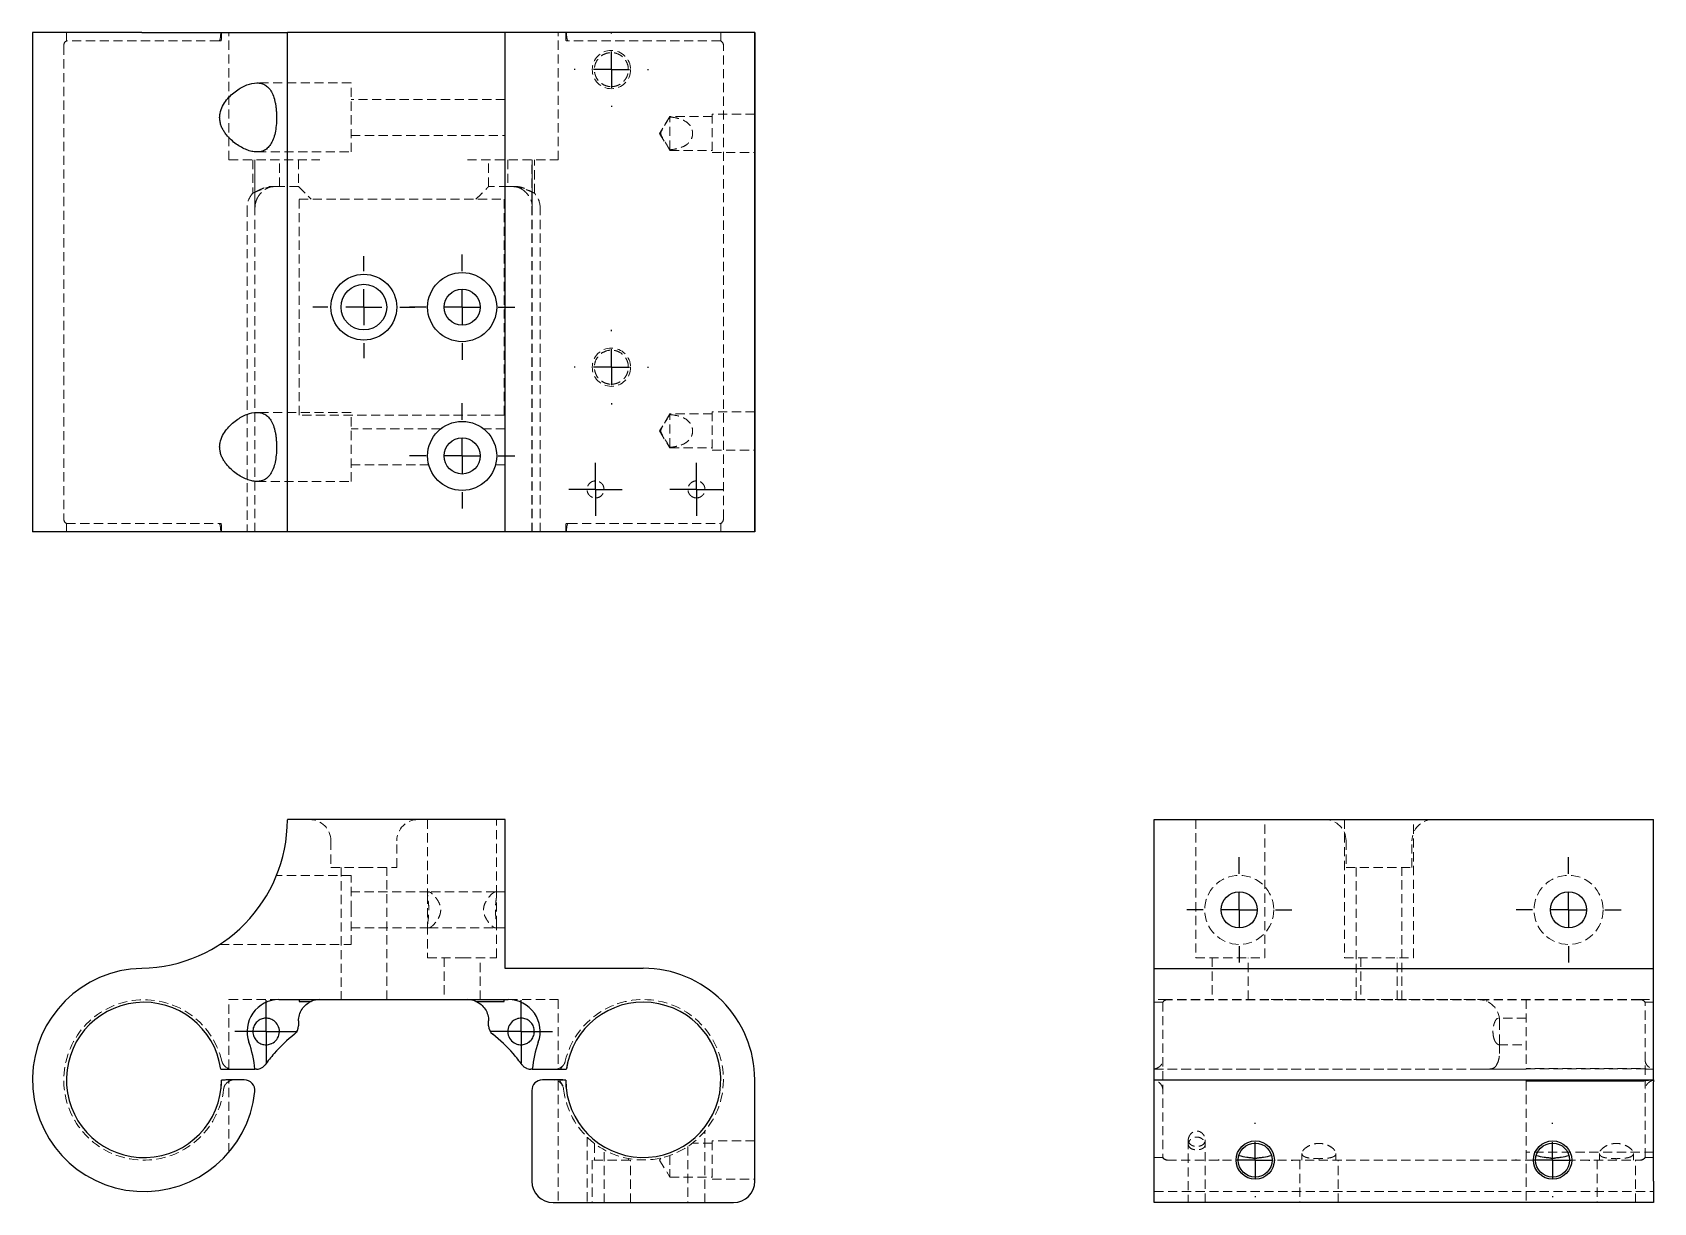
# Model space of a CAD drawing. Header units: millimetres. Extents: x 33 to 257, y 30 to 192.
import ezdxf

# ---------------------------------------------------------------- set-up
doc = ezdxf.new("R2010")
doc.units = ezdxf.units.MM
doc.linetypes.add('HIDDEN', pattern=[1.905, 1.27, -0.635])
doc.layers.add('10', color=7, linetype='Continuous')

# ---------------------------------------------------------------- blocks, each defined once
blk = doc.blocks.new('SW_CENTERMARKSYMBOL_0')
at = {"layer": '10', "color": 0}
for p, q in [((0, 2.5), (0, 4.34)), ((0, 0), (0, 2.5)), ((-2.5, 0), (-4.34, 0)), ((0, 0), (-2.5, 0)), ((0, 0), (0, -2.5)), ((0, 0), (2.5, 0)), ((2.5, 0), (4.34, 0)), ((0, -2.5), (0, -4.34))]:
    blk.add_line(p, q, dxfattribs=at)
blk = doc.blocks.new('SW_CENTERMARKSYMBOL_1')
at = {"layer": '10', "color": 0}
for p, q in [((0, 2.5), (0, 4.34)), ((0, 0), (0, 2.5)), ((-2.5, 0), (-4.34, 0)), ((0, 0), (-2.5, 0)), ((0, 0), (0, -2.5)), ((0, 0), (2.5, 0)), ((2.5, 0), (4.34, 0)), ((0, -2.5), (0, -4.34))]:
    blk.add_line(p, q, dxfattribs=at)
blk = doc.blocks.new('SW_CENTERMARKSYMBOL_2')
at = {"layer": '10', "color": 0}
for p, q in [((0, 5), (0, 7.06)), ((0, 0), (0, 2.5)), ((-5, 0), (-7.06, 0)), ((0, 0), (-2.5, 0)), ((0, 0), (0, -2.5)), ((0, 0), (2.5, 0)), ((5, 0), (7.06, 0)), ((0, -5), (0, -7.06))]:
    blk.add_line(p, q, dxfattribs=at)
blk = doc.blocks.new('SW_CENTERMARKSYMBOL_3')
at = {"layer": '10', "color": 0}
for p, q in [((0, 5), (0, 7.28)), ((0, 0), (0, 2.5)), ((-5, 0), (-7.28, 0)), ((0, 0), (-2.5, 0)), ((0, 0), (0, -2.5)), ((0, 0), (2.5, 0)), ((5, 0), (7.28, 0)), ((0, -5), (0, -7.28))]:
    blk.add_line(p, q, dxfattribs=at)
blk = doc.blocks.new('SW_CENTERMARKSYMBOL_4')
at = {"layer": '10', "color": 0}
for p, q in [((0, 5), (0, 7.28)), ((0, 0), (0, 2.5)), ((-5, 0), (-7.28, 0)), ((0, 0), (-2.5, 0)), ((0, 0), (0, -2.5)), ((0, 0), (2.5, 0)), ((5, 0), (7.28, 0)), ((0, -5), (0, -7.28))]:
    blk.add_line(p, q, dxfattribs=at)
blk = doc.blocks.new('SW_CENTERMARKSYMBOL_5')
at = {"layer": '10', "color": 0}
for p, q in [((0, 2.5), (0, 3.68)), ((0, 0), (0, 2.5)), ((-2.5, 0), (-3.68, 0)), ((0, 0), (-2.5, 0)), ((0, 0), (0, -2.5)), ((0, 0), (2.5, 0)), ((2.5, 0), (3.68, 0)), ((0, -2.5), (0, -3.68))]:
    blk.add_line(p, q, dxfattribs=at)
blk = doc.blocks.new('SW_CENTERMARKSYMBOL_6')
at = {"layer": '10', "color": 0}
for p, q in [((0, 2.5), (0, 3.68)), ((0, 0), (0, 2.5)), ((-2.5, 0), (-3.68, 0)), ((0, 0), (-2.5, 0)), ((0, 0), (0, -2.5)), ((0, 0), (2.5, 0)), ((2.5, 0), (3.68, 0)), ((0, -2.5), (0, -3.68))]:
    blk.add_line(p, q, dxfattribs=at)
blk = doc.blocks.new('SW_CENTERMARKSYMBOL_7')
at = {"layer": '10', "color": 0}
for p, q in [((0, 5), (0, 5.15)), ((0, 0), (0, 2.5)), ((-5, 0), (-5.15, 0)), ((0, 0), (-2.5, 0)), ((0, 0), (0, -2.5)), ((0, 0), (2.5, 0)), ((5, 0), (5.15, 0)), ((0, -5), (0, -5.15))]:
    blk.add_line(p, q, dxfattribs=at)
blk = doc.blocks.new('SW_CENTERMARKSYMBOL_8')
at = {"layer": '10', "color": 0}
for p, q in [((0, 5), (0, 5.15)), ((0, 0), (0, 2.5)), ((-5, 0), (-5.15, 0)), ((0, 0), (-2.5, 0)), ((0, 0), (0, -2.5)), ((0, 0), (2.5, 0)), ((5, 0), (5.15, 0)), ((0, -5), (0, -5.15))]:
    blk.add_line(p, q, dxfattribs=at)
blk = doc.blocks.new('SW_CENTERMARKSYMBOL_9')
at = {"layer": '10', "color": 0}
for p, q in [((0, 5), (0, 7.28)), ((0, 0), (0, 2.5)), ((-5, 0), (-7.28, 0)), ((0, 0), (-2.5, 0)), ((0, 0), (0, -2.5)), ((0, 0), (2.5, 0)), ((5, 0), (7.28, 0)), ((0, -5), (0, -7.28))]:
    blk.add_line(p, q, dxfattribs=at)
blk = doc.blocks.new('SW_CENTERMARKSYMBOL_10')
at = {"layer": '10', "color": 0}
for p, q in [((0, 5), (0, 7.28)), ((0, 0), (0, 2.5)), ((-5, 0), (-7.28, 0)), ((0, 0), (-2.5, 0)), ((0, 0), (0, -2.5)), ((0, 0), (2.5, 0)), ((5, 0), (7.28, 0)), ((0, -5), (0, -7.28))]:
    blk.add_line(p, q, dxfattribs=at)
blk = doc.blocks.new('SW_CENTERMARKSYMBOL_11')
at = {"layer": '10', "color": 0}
for p, q in [((0, 5), (0, 5.15)), ((0, 0), (0, 2.5)), ((-5, 0), (-5.15, 0)), ((0, 0), (-2.5, 0)), ((0, 0), (0, -2.5)), ((0, 0), (2.5, 0)), ((5, 0), (5.15, 0)), ((0, -5), (0, -5.15))]:
    blk.add_line(p, q, dxfattribs=at)
blk = doc.blocks.new('SW_CENTERMARKSYMBOL_12')
at = {"layer": '10', "color": 0}
for p, q in [((0, 5), (0, 5.15)), ((0, 0), (0, 2.5)), ((-5, 0), (-5.15, 0)), ((0, 0), (-2.5, 0)), ((0, 0), (0, -2.5)), ((0, 0), (2.5, 0)), ((5, 0), (5.15, 0)), ((0, -5), (0, -5.15))]:
    blk.add_line(p, q, dxfattribs=at)

msp = doc.modelspace()

# ---------------------------------------------------------------- linework, layer by layer
at = {"color": 7, "linetype": 'Continuous', "lineweight": 25}
for p, q in [((33, 192.42), (33, 123.31)), ((48.13, 192.42), (33, 192.42)), ((48.13, 192.42), (68.29, 192.42)), ((98.44, 192.42), (68.29, 192.42)), ((68.29, 123.31), (68.29, 192.42)), ((98.44, 123.31), (98.44, 192.42)), ((117.56, 192.42), (98.44, 192.42)), ((132.99, 192.42), (117.56, 192.42)), ((132.99, 123.31), (132.99, 192.42)), ((132.99, 192.42), (133, 192.42)), ((133, 192.42), (133, 123.31)), ((48.13, 123.31), (33, 123.31)), ((68.29, 123.31), (48.13, 123.31)), ((98.44, 123.31), (68.29, 123.31)), ((117.56, 123.31), (98.44, 123.31)), ((132.99, 123.31), (117.56, 123.31)), ((133, 123.31), (132.99, 123.31)), ((68.29, 83.5), (68.29, 83.48)), ((98.44, 83.5), (68.29, 83.5)), ((98.44, 62.91), (98.44, 83.5)), ((188.31, 83.5), (257.42, 83.5)), ((188.31, 62.91), (188.31, 83.5)), ((257.42, 62.91), (257.42, 83.5)), ((117.56, 62.91), (98.44, 62.91)), ((188.31, 62.91), (257.42, 62.91)), ((188.31, 47.48), (188.31, 62.91)), ((257.42, 47.48), (257.42, 62.91)), ((67.13, 58.59), (98.88, 58.59)), ((69.91, 58.59), (69.91, 58.34)), ((98.29, 58.34), (98.29, 58.59)), ((69.91, 58.34), (71.6, 58.34)), ((94.4, 58.34), (98.29, 58.34)), ((69.84, 55.65), (69.84, 54.96)), ((96.16, 54.96), (96.16, 55.65)), ((59.69, 48.94), (63.81, 48.94)), ((62.33, 47.47), (59.97, 47.47)), ((102.2, 48.95), (106.31, 48.95)), ((106.03, 47.48), (103.6, 47.48)), ((133, 33.44), (133, 47.19)), ((188.31, 47.48), (257.42, 47.48)), ((188.31, 47.19), (188.31, 47.48)), ((188.31, 33.44), (188.31, 47.19)), ((257.42, 47.48), (257.42, 47.19)), ((257.42, 33.44), (257.42, 47.19)), ((102.13, 46.01), (102.13, 33.44)), ((188.31, 30.5), (188.31, 33.44)), ((257.42, 33.44), (257.42, 30.5)), ((105.07, 30.5), (130.06, 30.5)), ((257.42, 30.5), (188.31, 30.5))]:
    msp.add_line(p, q, dxfattribs=at)
at = {"color": 7, "linetype": 'HIDDEN', "lineweight": 18}
for p, q in [((37.71, 192.42), (37.71, 191.25)), ((58.82, 191.25), (37.71, 191.25)), ((58.82, 191.25), (59.09, 191.25)), ((59.44, 192.37), (59.44, 192.42)), ((60.21, 174.78), (60.21, 192.42)), ((105.79, 174.78), (105.79, 192.42)), ((106.91, 191.25), (107.18, 191.25)), ((128.29, 191.25), (107.18, 191.25)), ((128.29, 191.25), (128.29, 192.42)), ((37.34, 190.61), (37.34, 125.12)), ((128.66, 125.12), (128.66, 190.61)), ((77.12, 185.44), (64.08, 185.44)), ((77.12, 175.88), (77.12, 185.44)), ((98.44, 183.16), (77.12, 183.16)), ((121.24, 180.81), (119.82, 178.45)), ((121.24, 180.81), (121.24, 180.72)), ((127.12, 180.81), (121.24, 180.81)), ((121.24, 176.19), (121.24, 180.72)), ((127.12, 181.1), (127.12, 175.81)), ((133, 181.1), (127.12, 181.1)), ((77.12, 178.16), (98.44, 178.16)), ((119.82, 178.45), (121.24, 176.1)), ((64.08, 175.88), (77.12, 175.88)), ((121.24, 176.19), (121.24, 176.1)), ((121.24, 176.1), (127.12, 176.1)), ((127.12, 175.81), (133, 175.81)), ((60.21, 174.78), (72.78, 174.78)), ((63.51, 174.78), (63.51, 170.18)), ((63.81, 123.31), (63.81, 174.78)), ((63.81, 174.78), (63.81, 168.16)), ((63.81, 123.31), (63.81, 174.78)), ((67.19, 171.1), (67.19, 174.78)), ((69.84, 174.78), (69.84, 171.1)), ((93.22, 174.78), (105.79, 174.78)), ((96.16, 171.1), (96.16, 174.78)), ((98.81, 174.78), (98.81, 171.1)), ((102.13, 123.31), (102.13, 174.78)), ((102.2, 123.31), (102.2, 174.78)), ((102.2, 168.16), (102.2, 174.78)), ((102.49, 170.19), (102.49, 174.78)), ((66.58, 171.1), (66.12, 171.1)), ((66.46, 171.1), (66.12, 171.06)), ((67.13, 171.1), (66.58, 171.1)), ((69.84, 171.1), (67.13, 171.1)), ((98.88, 171.1), (96.16, 171.1)), ((99.42, 171.1), (98.88, 171.1)), ((99.89, 171.1), (99.42, 171.1)), ((69.91, 169.34), (98.29, 169.34)), ((69.91, 139.48), (69.91, 169.34)), ((98.29, 169.34), (98.29, 139.48)), ((102.08, 170.38), (102.12, 170.36)), ((62.72, 168.16), (62.72, 123.31)), ((103.29, 123.31), (103.29, 168.16)), ((77.12, 139.85), (64.08, 139.85)), ((98.29, 139.48), (69.91, 139.48)), ((77.12, 130.29), (77.12, 139.85)), ((121.24, 139.63), (119.82, 137.28)), ((121.24, 139.63), (121.24, 139.55)), ((127.12, 139.63), (121.24, 139.63)), ((121.24, 135.01), (121.24, 139.55)), ((127.12, 139.92), (127.12, 134.63)), ((133, 139.92), (127.12, 139.92)), ((89.52, 137.57), (77.12, 137.57)), ((98.44, 137.57), (95.45, 137.57)), ((119.82, 137.28), (121.24, 134.92)), ((121.24, 135.01), (121.24, 134.92)), ((121.24, 134.92), (127.12, 134.92)), ((77.12, 132.57), (87.87, 132.57)), ((97.1, 132.57), (98.44, 132.57)), ((127.12, 134.63), (133, 134.63)), ((64.08, 130.29), (77.12, 130.29)), ((37.71, 124.48), (58.82, 124.48)), ((37.71, 124.48), (37.71, 123.31)), ((59.09, 124.48), (58.82, 124.48)), ((107.18, 124.48), (106.91, 124.48)), ((107.18, 124.48), (128.29, 124.48)), ((128.29, 123.31), (128.29, 124.48)), ((87.71, 83.5), (87.71, 73.13)), ((97.26, 73.15), (97.26, 83.5)), ((194.04, 83.5), (194.04, 64.38)), ((203.6, 64.38), (203.6, 83.5)), ((214.63, 83.5), (214.63, 64.38)), ((224.19, 64.38), (224.19, 83.5)), ((74.32, 80.56), (74.32, 76.88)), ((83.44, 76.88), (83.44, 80.56)), ((214.85, 80.56), (214.85, 76.88)), ((223.97, 76.88), (223.97, 80.56)), ((74.32, 76.88), (78.88, 76.88)), ((75.72, 76.88), (75.72, 58.59)), ((78.88, 76.88), (83.44, 76.88)), ((82.04, 58.59), (82.04, 76.88)), ((214.85, 76.88), (223.97, 76.88)), ((216.25, 76.88), (216.25, 58.59)), ((222.57, 58.59), (222.57, 76.88)), ((77.12, 75.78), (66.8, 75.78)), ((77.12, 71), (77.12, 75.78)), ((87.87, 73.5), (77.12, 73.5)), ((87.71, 73.13), (87.71, 68.85)), ((97.09, 73.5), (87.87, 73.5)), ((98.44, 73.5), (97.09, 73.5)), ((97.26, 68.87), (97.26, 73.15)), ((77.12, 66.22), (77.12, 71)), ((77.12, 68.5), (87.88, 68.5)), ((87.71, 68.85), (87.71, 64.38)), ((87.88, 68.5), (97.1, 68.5)), ((97.1, 68.5), (98.44, 68.5)), ((97.26, 64.38), (97.26, 68.87)), ((58.95, 66.22), (77.12, 66.22)), ((87.71, 64.38), (92.49, 64.38)), ((89.99, 64.38), (89.99, 58.59)), ((92.49, 64.38), (97.26, 64.38)), ((94.99, 58.59), (94.99, 64.38)), ((194.04, 64.38), (203.6, 64.38)), ((196.32, 64.38), (196.32, 58.59)), ((201.32, 58.59), (201.32, 64.38)), ((214.63, 64.38), (224.19, 64.38)), ((216.91, 64.38), (216.91, 58.59)), ((221.91, 58.59), (221.91, 64.38)), ((60.21, 58.59), (67.13, 58.59)), ((60.21, 49.02), (60.21, 58.59)), ((69.91, 58.59), (69.91, 58.59)), ((98.29, 58.59), (69.91, 58.59)), ((98.29, 58.59), (98.29, 58.59)), ((98.88, 58.59), (105.79, 58.59)), ((105.79, 58.59), (105.79, 49.03)), ((190.12, 58.59), (188.31, 58.59)), ((255.61, 58.59), (190.12, 58.59)), ((255.61, 58.57), (190.12, 58.57)), ((234.34, 58.59), (204.48, 58.59)), ((204.48, 58.59), (204.48, 58.59)), ((234.34, 58.59), (234.34, 58.34)), ((239.78, 58.59), (239.78, 49.03)), ((255.61, 58.59), (257.42, 58.59)), ((189.48, 58.22), (188.31, 58.22)), ((189.48, 58.21), (188.31, 58.21)), ((189.48, 58.22), (189.48, 36.75)), ((256.25, 36.75), (256.25, 58.22)), ((257.42, 58.22), (256.25, 58.22)), ((257.42, 58.21), (256.25, 58.21)), ((239.78, 56.01), (235.89, 56.01)), ((235.89, 56.01), (235.89, 56.01)), ((236.1, 55.55), (236.1, 55.65)), ((236.1, 52.5), (236.1, 55.55)), ((235.98, 52.34), (235.99, 52.34)), ((235.99, 52.34), (239.78, 52.34)), ((236.1, 51.11), (236.1, 52.5)), ((60.21, 49.02), (59.97, 49.13)), ((60.21, 37.47), (60.21, 47.28)), ((105.79, 47.29), (105.79, 30.5)), ((188.31, 48.95), (239.78, 48.95)), ((188.31, 48.94), (233.11, 48.94)), ((188.31, 47.47), (239.78, 47.47)), ((190.12, 48.94), (233.11, 48.94)), ((190.12, 47.48), (239.78, 47.48)), ((233.16, 48.95), (239.78, 48.95)), ((234.31, 48.94), (239.78, 48.94)), ((234.31, 48.94), (239.78, 48.94)), ((255.61, 49.03), (239.78, 49.03)), ((239.78, 49.03), (239.78, 48.95)), ((239.78, 49.02), (255.61, 49.02)), ((239.78, 48.95), (239.78, 48.95)), ((239.78, 48.95), (239.78, 48.95)), ((239.78, 48.95), (239.78, 48.94)), ((239.78, 48.94), (239.78, 48.94)), ((239.78, 47.48), (239.78, 47.29)), ((239.78, 47.29), (255.61, 47.29)), ((239.78, 47.29), (239.78, 30.5)), ((255.61, 47.28), (239.78, 47.28)), ((255.78, 47.3), (255.61, 47.28)), ((257.42, 48.94), (256.94, 48.94)), ((257.42, 48.99), (257.08, 48.96)), ((257.37, 48.95), (257.42, 48.95)), ((257.42, 48.98), (257.42, 48.96)), ((109.78, 39.55), (109.78, 30.5)), ((110.79, 38.66), (110.79, 36.38)), ((123.75, 38.28), (123.75, 30.5)), ((127.12, 38.74), (124.38, 38.74)), ((126.1, 30.5), (126.1, 40.39)), ((127.12, 39.03), (127.12, 33.74)), ((133, 39.03), (127.12, 39.03)), ((193.01, 39.18), (193.01, 30.5)), ((195.37, 30.5), (195.37, 39.18)), ((115.79, 36.38), (110.5, 36.38)), ((110.5, 36.38), (110.5, 30.5)), ((112.13, 30.5), (112.13, 37.81)), ((115.5, 36.38), (115.5, 36.58)), ((115.79, 30.5), (115.79, 36.38)), ((119.98, 36.65), (119.82, 36.38)), ((119.82, 36.38), (121.24, 34.03)), ((121.24, 37.01), (121.24, 34.03)), ((188.31, 36.75), (189.48, 36.75)), ((188.31, 36.74), (189.48, 36.74)), ((189.48, 36.75), (189.48, 36.74)), ((190.12, 36.38), (255.61, 36.38)), ((190.12, 36.37), (255.61, 36.37)), ((208.45, 36.38), (208.45, 30.5)), ((208.75, 37.3), (208.75, 36.38)), ((213.45, 36.38), (213.45, 37.3)), ((213.75, 30.5), (213.75, 36.38)), ((257.42, 37.47), (239.78, 37.47)), ((249.63, 36.38), (249.63, 30.5)), ((249.92, 37.3), (249.92, 36.38)), ((254.63, 36.38), (254.63, 37.3)), ((254.92, 30.5), (254.92, 36.38)), ((256.25, 36.74), (256.25, 36.75)), ((256.25, 36.75), (257.42, 36.75)), ((256.25, 36.74), (257.42, 36.74)), ((121.24, 34.03), (127.12, 34.03)), ((127.12, 33.74), (133, 33.74)), ((188.31, 32.03), (257.42, 32.03))]:
    msp.add_line(p, q, dxfattribs=at)
for centre, radius in [((113.15, 187.28), 2.65), ((113.15, 146.1), 2.65), ((200.07, 71), 4.78), ((245.66, 71), 4.78)]:
    msp.add_circle(centre, radius, dxfattribs=at)
at = {"color": 7, "linetype": 'Continuous', "lineweight": 25}
for centre, radius in [((78.88, 154.41), 4.56), ((78.88, 154.41), 3.16), ((92.49, 154.41), 4.78), ((92.49, 154.41), 2.5), ((92.49, 133.82), 4.78), ((92.49, 133.82), 2.5), ((200.07, 71), 2.5), ((245.66, 71), 2.5), ((202.28, 36.38), 2.65), ((202.28, 36.38), 2.35), ((243.45, 36.38), 2.65), ((243.45, 36.38), 2.35)]:
    msp.add_circle(centre, radius, dxfattribs=at)
at = {"color": 7, "linetype": 'HIDDEN', "lineweight": 18}
for centre, radius, start, end in [((38.07, 190.61), 0.735, 119.9999, 180), ((127.93, 190.61), 0.735, 0, 60.0001), ((65.66, 168.16), 2.94, 136.713, 180), ((100.35, 168.16), 2.94, 0, 43.537), ((124.93, 129.19), 1.18, 245.3012, 289.2048), ((38.07, 125.12), 0.735, 180, 240.0001), ((127.93, 125.12), 0.735, 299.9999, 0), ((71.38, 80.56), 2.94, 0, 90), ((86.38, 80.56), 2.94, 90, 180), ((211.91, 80.56), 2.94, 0, 90), ((226.91, 80.56), 2.94, 90, 180), ((48.44, 47.47), 11.1, 13.54, 353.2956), ((117.56, 47.49), 11.1, 186.7288, 166.4843), ((190.12, 57.85), 0.735, 90, 150.0001), ((190.12, 57.84), 0.735, 90, 150.0001), ((233.16, 55.65), 2.94, 0, 90), ((255.61, 57.85), 0.735, 29.9999, 90), ((255.61, 57.84), 0.735, 29.9999, 90), ((60.67, 50.41), 1.47, 193.54, 270.0122), ((105.33, 50.42), 1.47, 270.0122, 346.4843), ((60.93, 46), 1.47, 90.0122, 173.2956), ((105.07, 46.01), 1.47, 6.7288, 90.0122), ((190.12, 37.12), 0.735, 209.9999, 270), ((190.12, 37.1), 0.735, 209.9999, 270), ((255.61, 37.12), 0.735, 270, 330.0001), ((255.61, 37.1), 0.735, 270, 330.0001)]:
    msp.add_arc(centre, radius, start, end, dxfattribs=at)
at = {"color": 7, "linetype": 'Continuous', "lineweight": 25}
for centre, radius, start, end in [((47.72, 83.48), 20.57, 271.1465, 0), ((48.44, 47.47), 15.44, 91.1465, 353.9699), ((117.56, 47.49), 15.43, 359.9878, 90), ((67.13, 54.18), 4.41, 90, 199.7415), ((72.78, 55.65), 2.94, 90, 113.5782), ((93.22, 55.65), 2.94, 66.4218, 90), ((98.88, 54.18), 4.41, 340.2883, 90), ((48.44, 47.47), 10.74, 8.0272, 359.8078), ((117.56, 47.49), 10.74, 180.2166, 171.9972), ((65.35, 54.18), 1.84, 294.6763, 48.0022), ((68.37, 54.96), 1.47, 308.4532, 0), ((97.63, 54.96), 1.47, 180, 231.5468), ((100.65, 54.18), 1.84, 131.8653, 245.6605), ((48.44, 47.47), 15.44, 5.4772, 19.7415), ((83, 36.53), 22.06, 128.4532, 138.5848), ((83, 36.53), 22.06, 41.3768, 51.5468), ((117.56, 47.49), 15.43, 160.2883, 174.5419), ((62.33, 46), 1.47, 353.9699, 90.0122), ((103.6, 46.01), 1.47, 90.0122, 180), ((130.06, 47.19), 2.94, 0, 5.732), ((105.07, 33.44), 2.94, 180, 270), ((130.06, 33.44), 2.94, 270, 0)]:
    msp.add_arc(centre, radius, start, end, dxfattribs=at)
at = {"color": 7, "linetype": 'HIDDEN', "lineweight": 18}
for points, knots in [([(59.07, 192.42), (59.07, 192.27), (59.06, 192.12), (59.04, 191.84), (59.02, 191.71), (58.98, 191.49), (58.96, 191.4), (58.89, 191.28), (58.86, 191.25), (58.82, 191.25)], [0, 0, 0, 0, 0.25, 0.25, 0.5, 0.5, 0.75, 0.75, 1, 1, 1, 1]), ([(59.09, 191.25), (59.11, 191.25), (59.13, 191.28), (59.15, 191.41), (59.16, 191.5), (59.17, 191.71), (59.17, 191.84), (59.18, 192.12), (59.18, 192.27), (59.18, 192.42)], [0, 0, 0, 0, 0.25, 0.25, 0.5, 0.5, 0.75, 0.75, 1, 1, 1, 1]), ([(106.82, 192.42), (106.82, 192.27), (106.82, 192.12), (106.83, 191.84), (106.83, 191.71), (106.84, 191.5), (106.85, 191.41), (106.87, 191.28), (106.89, 191.25), (106.91, 191.25)], [0, 0, 0, 0, 0.25, 0.25, 0.5, 0.5, 0.75, 0.75, 1, 1, 1, 1]), ([(107.18, 191.25), (107.14, 191.25), (107.1, 191.28), (107.04, 191.4), (107.02, 191.49), (106.98, 191.71), (106.96, 191.84), (106.94, 192.12), (106.93, 192.27), (106.93, 192.42)], [0, 0, 0, 0, 0.25, 0.25, 0.5, 0.5, 0.75, 0.75, 1, 1, 1, 1]), ([(113.15, 184.92), (112.85, 184.92), (112.56, 184.98), (112.02, 185.19), (111.78, 185.34), (111.34, 185.74), (111.16, 185.98), (110.96, 186.4), (110.91, 186.54), (110.83, 186.85), (110.8, 187.01), (110.79, 187.34), (110.8, 187.5), (110.85, 187.82), (110.89, 187.97), (111.06, 188.41), (111.23, 188.67), (111.63, 189.1), (111.87, 189.28), (112.39, 189.52), (112.68, 189.6), (113.12, 189.64), (113.27, 189.63), (113.57, 189.6), (113.72, 189.57), (114.16, 189.42), (114.43, 189.27), (114.8, 188.96), (114.91, 188.85), (115.1, 188.59), (115.19, 188.45), (115.33, 188.16), (115.39, 188.01), (115.47, 187.7), (115.49, 187.54), (115.5, 187.21), (115.49, 187.05), (115.44, 186.73), (115.4, 186.57), (115.28, 186.27), (115.21, 186.13), (115.03, 185.86), (114.93, 185.73), (114.7, 185.51), (114.58, 185.41), (114.32, 185.23), (114.18, 185.16), (113.89, 185.04), (113.75, 185), (113.45, 184.94), (113.3, 184.92), (113.15, 184.92)], [0, 0, 0, 0, 0.0625, 0.0625, 0.125, 0.125, 0.1875, 0.1875, 0.21875, 0.21875, 0.25, 0.25, 0.28125, 0.28125, 0.3125, 0.3125, 0.375, 0.375, 0.4375, 0.4375, 0.5, 0.5, 0.53125, 0.53125, 0.5625, 0.5625, 0.625, 0.625, 0.65625, 0.65625, 0.6875, 0.6875, 0.71875, 0.71875, 0.75, 0.75, 0.78125, 0.78125, 0.8125, 0.8125, 0.84375, 0.84375, 0.875, 0.875, 0.90625, 0.90625, 0.9375, 0.9375, 0.96875, 0.96875, 1, 1, 1, 1]), ([(121.24, 176.19), (121.01, 176.55), (120.78, 176.92), (120.45, 177.48), (120.34, 177.67), (120.18, 177.95), (120.12, 178.05), (120.05, 178.19), (120.03, 178.24), (119.99, 178.35), (119.98, 178.4), (119.98, 178.51), (120, 178.56), (120.03, 178.67), (120.05, 178.72), (120.13, 178.86), (120.18, 178.96), (120.34, 179.24), (120.45, 179.43), (120.78, 179.99), (121.01, 180.36), (121.24, 180.72)], [0, 0, 0, 0, 0.25, 0.25, 0.375, 0.375, 0.4375, 0.4375, 0.46875, 0.46875, 0.5, 0.5, 0.53125, 0.53125, 0.5625, 0.5625, 0.625, 0.625, 0.75, 0.75, 1, 1, 1, 1]), ([(121.24, 180.72), (121.6, 180.69), (121.95, 180.64), (122.46, 180.51), (122.63, 180.47), (122.96, 180.35), (123.12, 180.28), (123.57, 180.03), (123.84, 179.82), (124.15, 179.38), (124.24, 179.21), (124.33, 178.94), (124.35, 178.85), (124.38, 178.66), (124.39, 178.56), (124.39, 178.37), (124.39, 178.27), (124.36, 178.08), (124.33, 177.98), (124.25, 177.71), (124.16, 177.54), (123.95, 177.25), (123.83, 177.12), (123.57, 176.89), (123.42, 176.8), (122.97, 176.55), (122.64, 176.44), (121.96, 176.27), (121.6, 176.22), (121.24, 176.19)], [0, 0, 0, 0, 0.125, 0.125, 0.1875, 0.1875, 0.25, 0.25, 0.375, 0.375, 0.4375, 0.4375, 0.46875, 0.46875, 0.5, 0.5, 0.53125, 0.53125, 0.5625, 0.5625, 0.625, 0.625, 0.6875, 0.6875, 0.75, 0.75, 0.875, 0.875, 1, 1, 1, 1]), ([(66.58, 171.1), (66.43, 171.09), (66.13, 171.08), (65.57, 170.96), (64.98, 170.79), (64.39, 170.58), (63.9, 170.37), (63.58, 170.21), (63.53, 170.19), (63.52, 170.18)], [0, 0, 0, 0, 0.129381, 0.259874, 0.399577, 0.549654, 0.707083, 0.862822, 1, 1, 1, 1]), ([(63.92, 170.37), (64.05, 170.43), (64.2, 170.51), (64.53, 170.68), (64.71, 170.77), (65.1, 170.92), (65.3, 170.99), (65.72, 171.08), (65.92, 171.1), (66.12, 171.1)], [0, 0, 0, 0, 0.25, 0.25, 0.5, 0.5, 0.75, 0.75, 1, 1, 1, 1]), ([(64.01, 169.22), (64.07, 169.39), (64.15, 169.54), (64.33, 169.83), (64.43, 169.97), (64.65, 170.23), (64.76, 170.35), (64.99, 170.54), (65.1, 170.63), (65.2, 170.69)], [0, 0, 0, 0, 0.25, 0.25, 0.5, 0.5, 0.75, 0.75, 1, 1, 1, 1]), ([(65.91, 171.02), (65.78, 170.98), (65.53, 170.9), (65.3, 170.76), (65.2, 170.69)], [0, 0, 0, 0, 0.528186, 1, 1, 1, 1]), ([(69.84, 171.1), (69.84, 171.1), (69.88, 171.06), (70.04, 170.9), (70.16, 170.78), (70.48, 170.46), (70.68, 170.26), (71.12, 169.82), (71.36, 169.58), (71.6, 169.34)], [0, 0, 0, 0, 0.25, 0.25, 0.5, 0.5, 0.75, 0.75, 1, 1, 1, 1]), ([(94.4, 169.34), (94.64, 169.58), (94.88, 169.82), (95.32, 170.26), (95.52, 170.46), (95.84, 170.78), (95.96, 170.9), (96.12, 171.06), (96.16, 171.1), (96.16, 171.1)], [0, 0, 0, 0, 0.25, 0.25, 0.5, 0.5, 0.75, 0.75, 1, 1, 1, 1]), ([(102.49, 170.19), (102.49, 170.19), (102.52, 170.17), (102.41, 170.23), (102.17, 170.34), (101.74, 170.53), (101.18, 170.74), (100.54, 170.94), (99.91, 171.07), (99.57, 171.09), (99.42, 171.1)], [0, 0, 0, 0, 0.000135, 0.132675, 0.264918, 0.404832, 0.557602, 0.715581, 0.868375, 1, 1, 1, 1]), ([(100.8, 170.7), (100.61, 170.83), (100.41, 170.93), (100, 171.06), (99.78, 171.1), (99.55, 171.1)], [0, 0, 0, 0, 0.5, 0.5, 1, 1, 1, 1]), ([(99.89, 171.1), (99.99, 171.1), (100.09, 171.1), (100.29, 171.07), (100.4, 171.06), (100.71, 170.99), (100.91, 170.92), (101.3, 170.77), (101.48, 170.68), (101.81, 170.52), (101.95, 170.44), (102.08, 170.38)], [0, 0, 0, 0, 0.125, 0.125, 0.25, 0.25, 0.5, 0.5, 0.75, 0.75, 1, 1, 1, 1]), ([(100.8, 170.7), (100.9, 170.64), (101.01, 170.56), (101.23, 170.36), (101.35, 170.25), (101.57, 170), (101.67, 169.86), (101.85, 169.57), (101.92, 169.42), (101.99, 169.26)], [0, 0, 0, 0, 0.25, 0.25, 0.5, 0.5, 0.75, 0.75, 1, 1, 1, 1]), ([(63.63, 170.24), (63.7, 170.27), (63.78, 170.31), (63.9, 170.36), (63.92, 170.37)], [0, 0, 0, 0, 0.814816, 1, 1, 1, 1]), ([(113.15, 143.75), (112.85, 143.75), (112.56, 143.8), (112.02, 144.02), (111.78, 144.17), (111.34, 144.56), (111.16, 144.8), (110.96, 145.22), (110.91, 145.37), (110.83, 145.68), (110.8, 145.84), (110.79, 146.16), (110.8, 146.32), (110.85, 146.64), (110.89, 146.79), (111.06, 147.24), (111.23, 147.5), (111.63, 147.93), (111.87, 148.1), (112.39, 148.35), (112.68, 148.43), (113.12, 148.46), (113.27, 148.46), (113.57, 148.42), (113.72, 148.39), (114.16, 148.25), (114.43, 148.1), (114.8, 147.78), (114.91, 147.67), (115.1, 147.42), (115.19, 147.28), (115.33, 146.99), (115.39, 146.84), (115.47, 146.52), (115.49, 146.36), (115.5, 146.04), (115.49, 145.87), (115.44, 145.55), (115.4, 145.4), (115.28, 145.1), (115.21, 144.95), (115.03, 144.68), (114.93, 144.56), (114.7, 144.33), (114.58, 144.23), (114.32, 144.06), (114.18, 143.98), (113.89, 143.86), (113.75, 143.82), (113.45, 143.76), (113.3, 143.75), (113.15, 143.75)], [0, 0, 0, 0, 0.0625, 0.0625, 0.125, 0.125, 0.1875, 0.1875, 0.21875, 0.21875, 0.25, 0.25, 0.28125, 0.28125, 0.3125, 0.3125, 0.375, 0.375, 0.4375, 0.4375, 0.5, 0.5, 0.53125, 0.53125, 0.5625, 0.5625, 0.625, 0.625, 0.65625, 0.65625, 0.6875, 0.6875, 0.71875, 0.71875, 0.75, 0.75, 0.78125, 0.78125, 0.8125, 0.8125, 0.84375, 0.84375, 0.875, 0.875, 0.90625, 0.90625, 0.9375, 0.9375, 0.96875, 0.96875, 1, 1, 1, 1]), ([(121.24, 135.01), (121.01, 135.38), (120.78, 135.75), (120.45, 136.3), (120.34, 136.49), (120.18, 136.78), (120.12, 136.87), (120.05, 137.02), (120.03, 137.07), (119.99, 137.17), (119.98, 137.22), (119.98, 137.33), (120, 137.39), (120.03, 137.49), (120.05, 137.54), (120.13, 137.69), (120.18, 137.78), (120.34, 138.07), (120.45, 138.25), (120.78, 138.81), (121.01, 139.18), (121.24, 139.55)], [0, 0, 0, 0, 0.25, 0.25, 0.375, 0.375, 0.4375, 0.4375, 0.46875, 0.46875, 0.5, 0.5, 0.53125, 0.53125, 0.5625, 0.5625, 0.625, 0.625, 0.75, 0.75, 1, 1, 1, 1]), ([(121.24, 139.55), (121.6, 139.51), (121.95, 139.46), (122.46, 139.34), (122.63, 139.29), (122.96, 139.17), (123.12, 139.1), (123.57, 138.86), (123.84, 138.64), (124.15, 138.2), (124.24, 138.04), (124.33, 137.77), (124.35, 137.67), (124.38, 137.48), (124.39, 137.38), (124.39, 137.19), (124.39, 137.09), (124.36, 136.9), (124.33, 136.81), (124.25, 136.53), (124.16, 136.37), (123.95, 136.07), (123.83, 135.94), (123.57, 135.72), (123.42, 135.62), (122.97, 135.37), (122.64, 135.26), (121.96, 135.1), (121.6, 135.05), (121.24, 135.01)], [0, 0, 0, 0, 0.125, 0.125, 0.1875, 0.1875, 0.25, 0.25, 0.375, 0.375, 0.4375, 0.4375, 0.46875, 0.46875, 0.5, 0.5, 0.53125, 0.53125, 0.5625, 0.5625, 0.625, 0.625, 0.6875, 0.6875, 0.75, 0.75, 0.875, 0.875, 1, 1, 1, 1]), ([(110.96, 128.01), (110.82, 128.01), (110.68, 128.04), (110.42, 128.13), (110.3, 128.2), (110.08, 128.39), (109.98, 128.51), (109.87, 128.72), (109.84, 128.8), (109.8, 128.96), (109.78, 129.05), (109.77, 129.31), (109.8, 129.48), (109.93, 129.79), (110.02, 129.91), (110.22, 130.12), (110.34, 130.2), (110.59, 130.32), (110.73, 130.35), (111.01, 130.37), (111.15, 130.36), (111.43, 130.28), (111.56, 130.21), (111.75, 130.06), (111.81, 130.01), (111.91, 129.88), (111.96, 129.82), (112.07, 129.59), (112.12, 129.42), (112.14, 129.07), (112.11, 128.9), (111.98, 128.58), (111.88, 128.44), (111.53, 128.11), (111.24, 128.01), (110.96, 128.01)], [0, 0, 0, 0, 0.0625, 0.0625, 0.125, 0.125, 0.1875, 0.1875, 0.21875, 0.21875, 0.25, 0.25, 0.3125, 0.3125, 0.375, 0.375, 0.4375, 0.4375, 0.5, 0.5, 0.5625, 0.5625, 0.625, 0.625, 0.65625, 0.65625, 0.6875, 0.6875, 0.75, 0.75, 0.8125, 0.8125, 0.875, 0.875, 1, 1, 1, 1]), ([(124.93, 128.01), (124.79, 128.01), (124.65, 128.04), (124.38, 128.14), (124.25, 128.21), (124.07, 128.38), (124.02, 128.44), (123.92, 128.58), (123.88, 128.65), (123.77, 128.89), (123.74, 129.08), (123.76, 129.44), (123.82, 129.62), (123.99, 129.92), (124.1, 130.04), (124.48, 130.32), (124.77, 130.39), (125.17, 130.35), (125.3, 130.31), (125.55, 130.2), (125.66, 130.12), (125.86, 129.92), (125.95, 129.79), (126.05, 129.56), (126.07, 129.48), (126.1, 129.3), (126.11, 129.21), (126.09, 129.02), (126.08, 128.93), (126.03, 128.77), (126, 128.69), (125.88, 128.48), (125.78, 128.37), (125.57, 128.19), (125.45, 128.13), (125.2, 128.04), (125.06, 128.01), (124.93, 128.01)], [0, 0, 0, 0, 0.0625, 0.0625, 0.125, 0.125, 0.15625, 0.15625, 0.1875, 0.1875, 0.25, 0.25, 0.3125, 0.3125, 0.375, 0.375, 0.5, 0.5, 0.5625, 0.5625, 0.625, 0.625, 0.6875, 0.6875, 0.71875, 0.71875, 0.75, 0.75, 0.78125, 0.78125, 0.8125, 0.8125, 0.875, 0.875, 0.9375, 0.9375, 1, 1, 1, 1]), ([(58.82, 124.48), (58.86, 124.48), (58.89, 124.46), (58.96, 124.33), (58.98, 124.24), (59.02, 124.02), (59.04, 123.89), (59.06, 123.61), (59.07, 123.46), (59.07, 123.31)], [0, 0, 0, 0, 0.25, 0.25, 0.5, 0.5, 0.75, 0.75, 1, 1, 1, 1]), ([(59.18, 123.31), (59.18, 123.46), (59.18, 123.61), (59.17, 123.89), (59.17, 124.02), (59.16, 124.23), (59.15, 124.33), (59.13, 124.45), (59.11, 124.48), (59.09, 124.48)], [0, 0, 0, 0, 0.25, 0.25, 0.5, 0.5, 0.75, 0.75, 1, 1, 1, 1]), ([(106.91, 124.48), (106.89, 124.48), (106.87, 124.45), (106.85, 124.33), (106.84, 124.24), (106.83, 124.02), (106.83, 123.89), (106.82, 123.62), (106.82, 123.46), (106.82, 123.31)], [0, 0, 0, 0, 0.25, 0.25, 0.5, 0.5, 0.75, 0.75, 1, 1, 1, 1]), ([(106.93, 123.31), (106.93, 123.46), (106.94, 123.61), (106.96, 123.89), (106.98, 124.02), (107.02, 124.24), (107.04, 124.33), (107.1, 124.45), (107.14, 124.48), (107.18, 124.48)], [0, 0, 0, 0, 0.25, 0.25, 0.5, 0.5, 0.75, 0.75, 1, 1, 1, 1]), ([(87.87, 71), (87.87, 70.83), (87.87, 70.66), (87.85, 70.32), (87.84, 70.16), (87.81, 69.84), (87.79, 69.7), (87.76, 69.42), (87.74, 69.29), (87.72, 69.05), (87.71, 68.95), (87.7, 68.77), (87.71, 68.7), (87.74, 68.59), (87.76, 68.54), (87.83, 68.5), (87.87, 68.49), (87.97, 68.52), (88.03, 68.54), (88.16, 68.62), (88.24, 68.68), (88.47, 68.88), (88.64, 69.06), (88.9, 69.38), (88.98, 69.49), (89.14, 69.75), (89.22, 69.88), (89.36, 70.17), (89.42, 70.33), (89.5, 70.66), (89.52, 70.83), (89.52, 71.18), (89.5, 71.35), (89.42, 71.67), (89.36, 71.83), (89.22, 72.12), (89.14, 72.25), (88.98, 72.51), (88.9, 72.62), (88.73, 72.84), (88.64, 72.94), (88.47, 73.11), (88.39, 73.19), (88.24, 73.32), (88.16, 73.37), (88.03, 73.46), (87.97, 73.48), (87.87, 73.51), (87.83, 73.5), (87.76, 73.46), (87.74, 73.42), (87.71, 73.3), (87.7, 73.23), (87.71, 73.05), (87.72, 72.95), (87.75, 72.6), (87.79, 72.31), (87.84, 71.85), (87.85, 71.68), (87.87, 71.34), (87.87, 71.17), (87.87, 71)], [0, 0, 0, 0, 0.03125, 0.03125, 0.0625, 0.0625, 0.09375, 0.09375, 0.125, 0.125, 0.15625, 0.15625, 0.1875, 0.1875, 0.21875, 0.21875, 0.25, 0.25, 0.28125, 0.28125, 0.3125, 0.3125, 0.375, 0.375, 0.40625, 0.40625, 0.4375, 0.4375, 0.46875, 0.46875, 0.5, 0.5, 0.53125, 0.53125, 0.5625, 0.5625, 0.59375, 0.59375, 0.625, 0.625, 0.65625, 0.65625, 0.6875, 0.6875, 0.71875, 0.71875, 0.75, 0.75, 0.78125, 0.78125, 0.8125, 0.8125, 0.84375, 0.84375, 0.875, 0.875, 0.9375, 0.9375, 0.96875, 0.96875, 1, 1, 1, 1]), ([(95.45, 71), (95.45, 70.83), (95.47, 70.66), (95.55, 70.33), (95.61, 70.18), (95.75, 69.89), (95.83, 69.75), (95.99, 69.5), (96.07, 69.38), (96.24, 69.17), (96.33, 69.07), (96.5, 68.89), (96.58, 68.81), (96.73, 68.68), (96.81, 68.63), (96.94, 68.54), (97, 68.52), (97.1, 68.49), (97.14, 68.5), (97.21, 68.54), (97.23, 68.58), (97.26, 68.69), (97.27, 68.77), (97.26, 68.94), (97.26, 69.05), (97.22, 69.4), (97.18, 69.68), (97.14, 70.15), (97.12, 70.32), (97.1, 70.65), (97.1, 70.82), (97.1, 71.17), (97.1, 71.34), (97.12, 71.67), (97.13, 71.84), (97.16, 72.15), (97.18, 72.3), (97.22, 72.58), (97.23, 72.71), (97.25, 72.94), (97.26, 73.05), (97.27, 73.23), (97.26, 73.3), (97.23, 73.41), (97.21, 73.45), (97.14, 73.5), (97.1, 73.51), (97, 73.48), (96.94, 73.46), (96.81, 73.38), (96.74, 73.32), (96.51, 73.12), (96.33, 72.94), (96.08, 72.62), (95.99, 72.51), (95.83, 72.25), (95.75, 72.12), (95.61, 71.83), (95.55, 71.67), (95.47, 71.35), (95.45, 71.17), (95.45, 71)], [0, 0, 0, 0, 0.03125, 0.03125, 0.0625, 0.0625, 0.09375, 0.09375, 0.125, 0.125, 0.15625, 0.15625, 0.1875, 0.1875, 0.21875, 0.21875, 0.25, 0.25, 0.28125, 0.28125, 0.3125, 0.3125, 0.34375, 0.34375, 0.375, 0.375, 0.4375, 0.4375, 0.46875, 0.46875, 0.5, 0.5, 0.53125, 0.53125, 0.5625, 0.5625, 0.59375, 0.59375, 0.625, 0.625, 0.65625, 0.65625, 0.6875, 0.6875, 0.71875, 0.71875, 0.75, 0.75, 0.78125, 0.78125, 0.8125, 0.8125, 0.875, 0.875, 0.90625, 0.90625, 0.9375, 0.9375, 0.96875, 0.96875, 1, 1, 1, 1]), ([(235.38, 53.03), (235.35, 53.12), (235.32, 53.21), (235.27, 53.41), (235.25, 53.52), (235.21, 53.74), (235.2, 53.85), (235.19, 54.08), (235.18, 54.2), (235.19, 54.44), (235.2, 54.55), (235.24, 54.77), (235.26, 54.88), (235.33, 55.19), (235.39, 55.37), (235.5, 55.6), (235.53, 55.67), (235.61, 55.79), (235.64, 55.84), (235.72, 55.92), (235.75, 55.95), (235.82, 56), (235.86, 56.01), (235.92, 56.02), (235.95, 56.01), (236, 55.97), (236.02, 55.94), (236.06, 55.86), (236.07, 55.81), (236.1, 55.69), (236.1, 55.62), (236.1, 55.55)], [0, 0, 0, 0, 0.0625, 0.0625, 0.125, 0.125, 0.1875, 0.1875, 0.25, 0.25, 0.3125, 0.3125, 0.375, 0.375, 0.5, 0.5, 0.5625, 0.5625, 0.625, 0.625, 0.6875, 0.6875, 0.75, 0.75, 0.8125, 0.8125, 0.875, 0.875, 0.9375, 0.9375, 1, 1, 1, 1]), ([(236.1, 52.5), (236.1, 52.46), (236.1, 52.42), (236.07, 52.37), (236.06, 52.35), (235.99, 52.33), (235.92, 52.35), (235.77, 52.45), (235.68, 52.53), (235.52, 52.74), (235.44, 52.87), (235.38, 53.03)], [0, 0, 0, 0, 0.125, 0.125, 0.25, 0.25, 0.5, 0.5, 0.75, 0.75, 1, 1, 1, 1]), ([(59.46, 49.58), (59.42, 49.63), (59.31, 49.78), (59.26, 49.96), (59.23, 50.07)], [0, 0, 0, 0, 0.351607, 1, 1, 1, 1]), ([(106.77, 50.08), (106.74, 49.97), (106.68, 49.77), (106.51, 49.5), (106.34, 49.3), (106.2, 49.15), (106.15, 49.05), (106.24, 49), (106.42, 48.97), (106.62, 48.97), (106.7, 48.97)], [0, 0, 0, 0, 0.128467, 0.246037, 0.356149, 0.465844, 0.585105, 0.724896, 0.8927, 1, 1, 1, 1]), ([(107.18, 50.24), (107.14, 50.08), (107.1, 49.93), (107.04, 49.65), (107.02, 49.52), (106.98, 49.3), (106.96, 49.2), (106.94, 49.06), (106.93, 49.01), (106.93, 48.98)], [0, 0, 0, 0, 0.25, 0.25, 0.5, 0.5, 0.75, 0.75, 1, 1, 1, 1]), ([(188.31, 48.98), (188.46, 49.01), (188.61, 49.06), (188.89, 49.2), (189.02, 49.29), (189.24, 49.51), (189.33, 49.64), (189.45, 49.93), (189.48, 50.08), (189.48, 50.24)], [0, 0, 0, 0, 0.25, 0.25, 0.5, 0.5, 0.75, 0.75, 1, 1, 1, 1]), ([(235.7, 49.56), (235.64, 49.43), (235.56, 49.32), (235.36, 49.15), (235.25, 49.09), (235, 49.01), (234.86, 48.99), (234.57, 48.96), (234.42, 48.95), (234.26, 48.95)], [0, 0, 0, 0, 0.25, 0.25, 0.5, 0.5, 0.75, 0.75, 1, 1, 1, 1]), ([(235.7, 49.56), (235.83, 49.81), (235.93, 50.07), (236.06, 50.59), (236.1, 50.85), (236.1, 51.11)], [0, 0, 0, 0, 0.5, 0.5, 1, 1, 1, 1]), ([(256.25, 50.24), (256.25, 50.08), (256.28, 49.93), (256.4, 49.65), (256.49, 49.52), (256.71, 49.3), (256.84, 49.2), (257.12, 49.06), (257.27, 49.01), (257.42, 48.98)], [0, 0, 0, 0, 0.25, 0.25, 0.5, 0.5, 0.75, 0.75, 1, 1, 1, 1]), ([(59.09, 46.1), (59.11, 46.26), (59.13, 46.42), (59.15, 46.71), (59.16, 46.84), (59.17, 47.08), (59.17, 47.18), (59.18, 47.34), (59.18, 47.4), (59.18, 47.43)], [0, 0, 0, 0, 0.25, 0.25, 0.5, 0.5, 0.75, 0.75, 1, 1, 1, 1]), ([(59.93, 47.07), (59.97, 47.11), (60.05, 47.2), (60.16, 47.25), (60.21, 47.27)], [0, 0, 0, 0, 0.47956, 1, 1, 1, 1]), ([(60.21, 49.02), (60.21, 49.02), (60.21, 49), (60.21, 48.96), (60.21, 48.94), (60.21, 48.94)], [0, 0, 0, 0, 0.5, 0.5, 1, 1, 1, 1]), ([(60.21, 47.47), (60.21, 47.47), (60.21, 47.43), (60.21, 47.33), (60.21, 47.28), (60.21, 47.28)], [0, 0, 0, 0, 0.5, 0.5, 1, 1, 1, 1]), ([(105.79, 48.99), (105.79, 48.94), (105.79, 48.95), (105.79, 48.99), (105.79, 49.03), (105.79, 49.03)], [0, 0, 0, 0, 0.5, 0.5, 1, 1, 1, 1]), ([(105.79, 47.29), (105.79, 47.29), (105.79, 47.35), (105.79, 47.46), (105.79, 47.5), (105.79, 47.48)], [0, 0, 0, 0, 0.5, 0.5, 1, 1, 1, 1]), ([(105.79, 47.48), (105.88, 47.48), (106.05, 47.49), (106.29, 47.48), (106.45, 47.47), (106.52, 47.46)], [0, 0, 0, 0, 0.35207, 0.70531, 1, 1, 1, 1]), ([(106.44, 47.46), (106.34, 47.46), (106.16, 47.45), (106.03, 47.41), (106.01, 47.33), (106.11, 47.19), (106.28, 46.95), (106.47, 46.61), (106.52, 46.33), (106.54, 46.18)], [0, 0, 0, 0, 0.138193, 0.269991, 0.397329, 0.526663, 0.666504, 0.823028, 1, 1, 1, 1]), ([(106.82, 47.44), (106.82, 47.41), (106.82, 47.35), (106.83, 47.19), (106.83, 47.09), (106.84, 46.86), (106.85, 46.72), (106.87, 46.43), (106.89, 46.27), (106.91, 46.11)], [0, 0, 0, 0, 0.25, 0.25, 0.5, 0.5, 0.75, 0.75, 1, 1, 1, 1]), ([(188.31, 48.94), (188.41, 48.94), (188.52, 48.94), (188.79, 48.94), (188.94, 48.94), (189.25, 48.94), (189.42, 48.94), (189.76, 48.94), (189.94, 48.94), (190.12, 48.94)], [0, 0, 0, 0, 0.25, 0.25, 0.5, 0.5, 0.75, 0.75, 1, 1, 1, 1]), ([(188.31, 47.48), (188.41, 47.48), (188.53, 47.48), (188.79, 47.48), (188.94, 47.48), (189.25, 47.48), (189.42, 47.48), (189.77, 47.48), (189.94, 47.48), (190.12, 47.48)], [0, 0, 0, 0, 0.25, 0.25, 0.5, 0.5, 0.75, 0.75, 1, 1, 1, 1]), ([(189.48, 46.11), (189.48, 46.27), (189.45, 46.43), (189.33, 46.72), (189.24, 46.85), (189.02, 47.09), (188.89, 47.19), (188.62, 47.35), (188.46, 47.41), (188.31, 47.44)], [0, 0, 0, 0, 0.25, 0.25, 0.5, 0.5, 0.75, 0.75, 1, 1, 1, 1]), ([(256.92, 48.96), (256.83, 48.96), (256.57, 48.96), (256.14, 49.01), (255.79, 49.02), (255.61, 49.03)], [0, 0, 0, 0, 0.193481, 0.596772, 1, 1, 1, 1]), ([(255.61, 49.02), (255.83, 49.02), (256.06, 49), (256.5, 48.96), (256.72, 48.94), (256.94, 48.94)], [0, 0, 0, 0, 0.5, 0.5, 1, 1, 1, 1]), ([(255.61, 47.29), (255.92, 47.29), (256.22, 47.35), (256.82, 47.46), (257.12, 47.5), (257.42, 47.48)], [0, 0, 0, 0, 0.5, 0.5, 1, 1, 1, 1]), ([(257.24, 47.47), (256.97, 47.44), (256.64, 47.41), (256.3, 47.37), (256.24, 47.36)], [0, 0, 0, 0, 0.817089, 1, 1, 1, 1]), ([(257.42, 47.44), (257.27, 47.41), (257.12, 47.35), (256.84, 47.19), (256.71, 47.09), (256.5, 46.86), (256.41, 46.72), (256.28, 46.43), (256.25, 46.27), (256.25, 46.11)], [0, 0, 0, 0, 0.25, 0.25, 0.5, 0.5, 0.75, 0.75, 1, 1, 1, 1]), ([(256.74, 48.96), (256.77, 48.96), (257, 48.96), (257.25, 48.96), (257.38, 48.96), (257.42, 48.96)], [0, 0, 0, 0, 0.100408, 0.715421, 1, 1, 1, 1]), ([(257.42, 47.47), (257.39, 47.47), (257.29, 47.47), (257.07, 47.47), (256.93, 47.47)], [0, 0, 0, 0, 0.387416, 1, 1, 1, 1]), ([(59.46, 46.16), (59.48, 46.29), (59.54, 46.55), (59.68, 46.83), (59.81, 46.95), (59.84, 46.98)], [0, 0, 0, 0, 0.418886, 0.865384, 1, 1, 1, 1]), ([(193.01, 39.18), (193.01, 39.06), (193.04, 38.94), (193.14, 38.72), (193.21, 38.62), (193.38, 38.49), (193.44, 38.45), (193.58, 38.38), (193.65, 38.35), (193.89, 38.28), (194.08, 38.26), (194.44, 38.28), (194.62, 38.31), (194.92, 38.43), (195.04, 38.51), (195.32, 38.8), (195.39, 39.04), (195.35, 39.4), (195.31, 39.53), (195.2, 39.77), (195.12, 39.89), (194.92, 40.11), (194.79, 40.22), (194.56, 40.33), (194.48, 40.36), (194.3, 40.39), (194.21, 40.4), (194.02, 40.39), (193.93, 40.37), (193.77, 40.31), (193.69, 40.27), (193.48, 40.13), (193.37, 40.02), (193.19, 39.79), (193.13, 39.67), (193.04, 39.42), (193.01, 39.3), (193.01, 39.18)], [0, 0, 0, 0, 0.0625, 0.0625, 0.125, 0.125, 0.15625, 0.15625, 0.1875, 0.1875, 0.25, 0.25, 0.3125, 0.3125, 0.375, 0.375, 0.5, 0.5, 0.5625, 0.5625, 0.625, 0.625, 0.6875, 0.6875, 0.71875, 0.71875, 0.75, 0.75, 0.78125, 0.78125, 0.8125, 0.8125, 0.875, 0.875, 0.9375, 0.9375, 1, 1, 1, 1]), ([(193.01, 38.56), (193.01, 38.66), (193.04, 38.77), (193.13, 38.98), (193.2, 39.08), (193.39, 39.28), (193.51, 39.37), (193.72, 39.47), (193.8, 39.5), (193.96, 39.54), (194.05, 39.56), (194.31, 39.57), (194.48, 39.54), (194.79, 39.42), (194.91, 39.33), (195.12, 39.15), (195.2, 39.05), (195.32, 38.84), (195.35, 38.73), (195.37, 38.52), (195.36, 38.42), (195.28, 38.23), (195.21, 38.14), (195.06, 38.02), (195.01, 37.99), (194.88, 37.93), (194.82, 37.9), (194.59, 37.83), (194.42, 37.8), (194.07, 37.79), (193.9, 37.81), (193.58, 37.89), (193.44, 37.94), (193.11, 38.16), (193.01, 38.35), (193.01, 38.56)], [0, 0, 0, 0, 0.0625, 0.0625, 0.125, 0.125, 0.1875, 0.1875, 0.21875, 0.21875, 0.25, 0.25, 0.3125, 0.3125, 0.375, 0.375, 0.4375, 0.4375, 0.5, 0.5, 0.5625, 0.5625, 0.625, 0.625, 0.65625, 0.65625, 0.6875, 0.6875, 0.75, 0.75, 0.8125, 0.8125, 0.875, 0.875, 1, 1, 1, 1]), ([(208.75, 37.3), (208.75, 37.43), (208.8, 37.57), (209.02, 37.86), (209.17, 38), (209.56, 38.28), (209.8, 38.41), (210.22, 38.56), (210.37, 38.6), (210.68, 38.66), (210.84, 38.67), (211.16, 38.68), (211.32, 38.68), (211.64, 38.64), (211.79, 38.61), (212.24, 38.48), (212.5, 38.36), (212.93, 38.09), (213.1, 37.94), (213.35, 37.65), (213.43, 37.51), (213.46, 37.31), (213.46, 37.24), (213.42, 37.12), (213.39, 37.07), (213.25, 36.91), (213.1, 36.83), (212.78, 36.73), (212.67, 36.7), (212.42, 36.66), (212.28, 36.64), (211.99, 36.61), (211.84, 36.6), (211.52, 36.58), (211.36, 36.58), (211.04, 36.57), (210.87, 36.58), (210.55, 36.59), (210.4, 36.59), (210.1, 36.62), (209.95, 36.63), (209.68, 36.67), (209.56, 36.7), (209.33, 36.75), (209.23, 36.79), (209.06, 36.86), (208.98, 36.91), (208.86, 37), (208.82, 37.06), (208.76, 37.17), (208.75, 37.23), (208.75, 37.3)], [0, 0, 0, 0, 0.0625, 0.0625, 0.125, 0.125, 0.1875, 0.1875, 0.21875, 0.21875, 0.25, 0.25, 0.28125, 0.28125, 0.3125, 0.3125, 0.375, 0.375, 0.4375, 0.4375, 0.5, 0.5, 0.53125, 0.53125, 0.5625, 0.5625, 0.625, 0.625, 0.65625, 0.65625, 0.6875, 0.6875, 0.71875, 0.71875, 0.75, 0.75, 0.78125, 0.78125, 0.8125, 0.8125, 0.84375, 0.84375, 0.875, 0.875, 0.90625, 0.90625, 0.9375, 0.9375, 0.96875, 0.96875, 1, 1, 1, 1]), ([(249.92, 37.3), (249.92, 37.43), (249.98, 37.57), (250.19, 37.86), (250.34, 38), (250.74, 38.28), (250.98, 38.41), (251.4, 38.56), (251.54, 38.6), (251.85, 38.66), (252.01, 38.67), (252.34, 38.68), (252.5, 38.68), (252.82, 38.64), (252.97, 38.61), (253.41, 38.48), (253.67, 38.36), (254.1, 38.09), (254.28, 37.94), (254.52, 37.65), (254.6, 37.51), (254.64, 37.31), (254.63, 37.24), (254.6, 37.12), (254.57, 37.07), (254.42, 36.91), (254.27, 36.83), (253.96, 36.73), (253.85, 36.7), (253.59, 36.66), (253.45, 36.64), (253.16, 36.61), (253.01, 36.6), (252.7, 36.58), (252.54, 36.58), (252.21, 36.57), (252.05, 36.58), (251.73, 36.59), (251.57, 36.59), (251.27, 36.62), (251.13, 36.63), (250.86, 36.67), (250.73, 36.7), (250.51, 36.75), (250.41, 36.79), (250.23, 36.86), (250.16, 36.91), (250.04, 37), (250, 37.06), (249.94, 37.17), (249.92, 37.23), (249.92, 37.3)], [0, 0, 0, 0, 0.0625, 0.0625, 0.125, 0.125, 0.1875, 0.1875, 0.21875, 0.21875, 0.25, 0.25, 0.28125, 0.28125, 0.3125, 0.3125, 0.375, 0.375, 0.4375, 0.4375, 0.5, 0.5, 0.53125, 0.53125, 0.5625, 0.5625, 0.625, 0.625, 0.65625, 0.65625, 0.6875, 0.6875, 0.71875, 0.71875, 0.75, 0.75, 0.78125, 0.78125, 0.8125, 0.8125, 0.84375, 0.84375, 0.875, 0.875, 0.90625, 0.90625, 0.9375, 0.9375, 0.96875, 0.96875, 1, 1, 1, 1])]:
    msp.add_open_spline(points, degree=3, knots=knots, dxfattribs=at)
for points in [[(59.18, 192.42), (59.44, 192.42), (59.71, 192.42), (59.97, 192.42)], [(59.44, 192.37), (59.41, 192.39), (59.38, 192.41), (59.35, 192.42)], [(59.45, 192.42), (59.45, 192.41), (59.44, 192.39), (59.44, 192.37)], [(64.01, 169.22), (63.88, 168.88), (63.81, 168.53), (63.81, 168.16)], [(102.2, 168.16), (102.2, 168.54), (102.13, 168.91), (101.99, 169.26)], [(59.18, 47.43), (59.44, 47.45), (59.71, 47.47), (59.97, 47.47)], [(59.44, 48.95), (59.41, 48.95), (59.38, 48.95), (59.35, 48.95)], [(59.45, 48.95), (59.45, 48.95), (59.44, 48.95), (59.44, 48.95)], [(106.93, 48.98), (106.55, 48.96), (106.17, 48.93), (105.79, 48.99)], [(233.16, 48.95), (233.54, 48.95), (233.91, 48.95), (234.26, 48.95)], [(256.94, 48.94), (257.13, 48.94), (257.29, 48.94), (257.42, 48.94)], [(257.42, 48.95), (257.41, 48.95), (257.39, 48.95), (257.37, 48.95)], [(257.42, 47.43), (257.42, 47.45), (257.42, 47.47), (257.42, 47.47)]]:
    msp.add_open_spline(points, degree=3, dxfattribs=at)
at = {"color": 7, "linetype": 'Continuous', "lineweight": 25}
for points, knots in [([(64.08, 185.44), (63.63, 185.44), (63.17, 185.34), (62.45, 185.06), (62.2, 184.94), (61.72, 184.68), (61.48, 184.53), (61, 184.18), (60.76, 183.99), (60.3, 183.57), (60.08, 183.33), (59.66, 182.82), (59.47, 182.53), (59.16, 181.92), (59.04, 181.57), (58.94, 181.04), (58.92, 180.86), (58.92, 180.49), (58.94, 180.31), (59, 179.96), (59.04, 179.78), (59.16, 179.44), (59.22, 179.28), (59.38, 178.97), (59.47, 178.82), (59.65, 178.54), (59.75, 178.4), (60.05, 178.01), (60.28, 177.78), (60.97, 177.13), (61.45, 176.8), (62.18, 176.39), (62.42, 176.28), (62.9, 176.09), (63.13, 176.01), (63.59, 175.91), (63.82, 175.88), (64.26, 175.88), (64.48, 175.9), (64.88, 176), (65.07, 176.08), (65.34, 176.25), (65.43, 176.32), (65.59, 176.46), (65.67, 176.54), (65.9, 176.81), (66.04, 177.02), (66.28, 177.5), (66.39, 177.77), (66.56, 178.36), (66.63, 178.68), (66.73, 179.36), (66.77, 179.71), (66.8, 180.43), (66.8, 180.8), (66.78, 181.34), (66.77, 181.52), (66.74, 181.87), (66.72, 182.05), (66.67, 182.39), (66.64, 182.55), (66.57, 182.87), (66.53, 183.03), (66.41, 183.48), (66.31, 183.76), (66.07, 184.25), (65.94, 184.47), (65.64, 184.83), (65.47, 184.98), (65.11, 185.22), (64.92, 185.3), (64.51, 185.41), (64.3, 185.44), (64.08, 185.44)], [0, 0, 0, 0, 0.0625, 0.0625, 0.09375, 0.09375, 0.125, 0.125, 0.15625, 0.15625, 0.1875, 0.1875, 0.21875, 0.21875, 0.25, 0.25, 0.265625, 0.265625, 0.28125, 0.28125, 0.296875, 0.296875, 0.3125, 0.3125, 0.328125, 0.328125, 0.34375, 0.34375, 0.375, 0.375, 0.4375, 0.4375, 0.46875, 0.46875, 0.5, 0.5, 0.53125, 0.53125, 0.5625, 0.5625, 0.59375, 0.59375, 0.609375, 0.609375, 0.625, 0.625, 0.65625, 0.65625, 0.6875, 0.6875, 0.71875, 0.71875, 0.75, 0.75, 0.78125, 0.78125, 0.796875, 0.796875, 0.8125, 0.8125, 0.828125, 0.828125, 0.84375, 0.84375, 0.875, 0.875, 0.90625, 0.90625, 0.9375, 0.9375, 0.96875, 0.96875, 1, 1, 1, 1]), ([(64.08, 139.85), (63.63, 139.85), (63.17, 139.75), (62.45, 139.47), (62.2, 139.36), (61.72, 139.09), (61.48, 138.94), (61, 138.6), (60.76, 138.4), (60.3, 137.98), (60.08, 137.75), (59.66, 137.23), (59.47, 136.94), (59.16, 136.33), (59.04, 135.99), (58.94, 135.45), (58.92, 135.27), (58.92, 134.91), (58.94, 134.73), (59, 134.37), (59.04, 134.19), (59.16, 133.86), (59.22, 133.69), (59.38, 133.38), (59.47, 133.23), (59.65, 132.95), (59.75, 132.81), (60.05, 132.43), (60.28, 132.19), (60.97, 131.55), (61.45, 131.21), (62.18, 130.8), (62.42, 130.69), (62.9, 130.5), (63.13, 130.43), (63.59, 130.32), (63.82, 130.3), (64.26, 130.29), (64.48, 130.31), (64.88, 130.42), (65.07, 130.5), (65.34, 130.66), (65.43, 130.73), (65.59, 130.87), (65.67, 130.95), (65.9, 131.22), (66.04, 131.43), (66.28, 131.91), (66.39, 132.18), (66.56, 132.77), (66.63, 133.09), (66.73, 133.77), (66.77, 134.12), (66.8, 134.85), (66.8, 135.21), (66.78, 135.75), (66.77, 135.93), (66.74, 136.28), (66.72, 136.46), (66.67, 136.8), (66.64, 136.96), (66.57, 137.29), (66.53, 137.44), (66.41, 137.9), (66.31, 138.17), (66.07, 138.66), (65.94, 138.88), (65.64, 139.24), (65.47, 139.39), (65.11, 139.63), (64.92, 139.71), (64.51, 139.82), (64.3, 139.85), (64.08, 139.85)], [0, 0, 0, 0, 0.0625, 0.0625, 0.09375, 0.09375, 0.125, 0.125, 0.15625, 0.15625, 0.1875, 0.1875, 0.21875, 0.21875, 0.25, 0.25, 0.265625, 0.265625, 0.28125, 0.28125, 0.296875, 0.296875, 0.3125, 0.3125, 0.328125, 0.328125, 0.34375, 0.34375, 0.375, 0.375, 0.4375, 0.4375, 0.46875, 0.46875, 0.5, 0.5, 0.53125, 0.53125, 0.5625, 0.5625, 0.59375, 0.59375, 0.609375, 0.609375, 0.625, 0.625, 0.65625, 0.65625, 0.6875, 0.6875, 0.71875, 0.71875, 0.75, 0.75, 0.78125, 0.78125, 0.796875, 0.796875, 0.8125, 0.8125, 0.828125, 0.828125, 0.84375, 0.84375, 0.875, 0.875, 0.90625, 0.90625, 0.9375, 0.9375, 0.96875, 0.96875, 1, 1, 1, 1]), ([(69.84, 55.65), (69.84, 55.92), (69.88, 56.2), (70.04, 56.74), (70.16, 57.01), (70.48, 57.5), (70.68, 57.72), (71.12, 58.09), (71.36, 58.24), (71.6, 58.34)], [0, 0, 0, 0, 0.25, 0.25, 0.5, 0.5, 0.75, 0.75, 1, 1, 1, 1]), ([(94.4, 58.34), (94.64, 58.24), (94.88, 58.09), (95.32, 57.72), (95.52, 57.5), (95.84, 57.01), (95.96, 56.74), (96.12, 56.2), (96.16, 55.92), (96.16, 55.65)], [0, 0, 0, 0, 0.25, 0.25, 0.5, 0.5, 0.75, 0.75, 1, 1, 1, 1]), ([(66.58, 55.54), (66.5, 55.62), (66.4, 55.69), (66.2, 55.81), (66.1, 55.86), (65.77, 55.98), (65.54, 56.02), (65.09, 56.01), (64.87, 55.96), (64.46, 55.8), (64.27, 55.68), (63.94, 55.37), (63.8, 55.19), (63.65, 54.88), (63.61, 54.77), (63.55, 54.55), (63.53, 54.44), (63.51, 54.2), (63.51, 54.08), (63.54, 53.85), (63.56, 53.74), (63.67, 53.4), (63.78, 53.2), (63.92, 53.03)], [0, 0, 0, 0, 0.0625, 0.0625, 0.125, 0.125, 0.25, 0.25, 0.375, 0.375, 0.5, 0.5, 0.625, 0.625, 0.6875, 0.6875, 0.75, 0.75, 0.8125, 0.8125, 0.875, 0.875, 1, 1, 1, 1]), ([(102.08, 53.03), (102.15, 53.12), (102.22, 53.21), (102.32, 53.41), (102.37, 53.52), (102.44, 53.74), (102.46, 53.85), (102.49, 54.08), (102.49, 54.2), (102.47, 54.44), (102.45, 54.55), (102.39, 54.77), (102.35, 54.88), (102.2, 55.19), (102.06, 55.37), (101.81, 55.6), (101.72, 55.67), (101.54, 55.79), (101.44, 55.84), (101.23, 55.92), (101.13, 55.95), (100.91, 56), (100.8, 56.01), (100.57, 56.02), (100.46, 56.01), (100.23, 55.97), (100.12, 55.94), (99.91, 55.86), (99.8, 55.81), (99.6, 55.69), (99.51, 55.62), (99.42, 55.55)], [0, 0, 0, 0, 0.0625, 0.0625, 0.125, 0.125, 0.1875, 0.1875, 0.25, 0.25, 0.3125, 0.3125, 0.375, 0.375, 0.5, 0.5, 0.5625, 0.5625, 0.625, 0.625, 0.6875, 0.6875, 0.75, 0.75, 0.8125, 0.8125, 0.875, 0.875, 0.9375, 0.9375, 1, 1, 1, 1]), ([(63.92, 53.03), (64.05, 52.86), (64.2, 52.73), (64.53, 52.52), (64.71, 52.44), (65.1, 52.35), (65.3, 52.33), (65.72, 52.36), (65.92, 52.42), (66.12, 52.51)], [0, 0, 0, 0, 0.25, 0.25, 0.5, 0.5, 0.75, 0.75, 1, 1, 1, 1]), ([(99.89, 52.5), (99.99, 52.46), (100.09, 52.42), (100.29, 52.37), (100.4, 52.35), (100.71, 52.33), (100.91, 52.35), (101.3, 52.45), (101.48, 52.53), (101.81, 52.74), (101.95, 52.87), (102.08, 53.03)], [0, 0, 0, 0, 0.125, 0.125, 0.25, 0.25, 0.5, 0.5, 0.75, 0.75, 1, 1, 1, 1]), ([(64.01, 48.95), (64.07, 48.95), (64.15, 48.96), (64.33, 48.98), (64.43, 49.01), (64.65, 49.09), (64.76, 49.15), (64.99, 49.32), (65.1, 49.43), (65.2, 49.56)], [0, 0, 0, 0, 0.25, 0.25, 0.5, 0.5, 0.75, 0.75, 1, 1, 1, 1]), ([(66.46, 51.12), (66.23, 50.86), (66.01, 50.6), (65.59, 50.08), (65.39, 49.81), (65.2, 49.56)], [0, 0, 0, 0, 0.5, 0.5, 1, 1, 1, 1]), ([(100.8, 49.56), (100.61, 49.81), (100.41, 50.07), (100, 50.59), (99.78, 50.85), (99.55, 51.11)], [0, 0, 0, 0, 0.5, 0.5, 1, 1, 1, 1]), ([(100.8, 49.56), (100.9, 49.43), (101.01, 49.32), (101.23, 49.15), (101.35, 49.09), (101.57, 49.01), (101.67, 48.99), (101.85, 48.96), (101.92, 48.95), (101.99, 48.95)], [0, 0, 0, 0, 0.25, 0.25, 0.5, 0.5, 0.75, 0.75, 1, 1, 1, 1]), ([(106.31, 48.95), (106.39, 48.95), (106.47, 48.96), (106.55, 48.96), (106.58, 48.96), (106.62, 48.96), (106.65, 48.96), (106.74, 48.97), (106.83, 48.97), (106.93, 48.98)], [0, 0, 0, 0, 0.0002403094, 0.0002403094, 0.0002403094, 0.0003333464, 0.0003333464, 0.0003333464, 0.0006157565, 0.0006157565, 0.0006157565, 0.0006157565]), ([(106.52, 47.46), (106.49, 47.46), (106.46, 47.46), (106.44, 47.46), (106.44, 47.46)], [0, 0, 0, 0, 0.90828, 1, 1, 1, 1]), ([(200.01, 37.01), (200.38, 36.93), (200.75, 36.86), (201.3, 36.76), (201.49, 36.74), (201.78, 36.7), (201.87, 36.68), (202.02, 36.67), (202.07, 36.66), (202.17, 36.65), (202.22, 36.65), (202.33, 36.65), (202.39, 36.65), (202.49, 36.66), (202.54, 36.67), (202.69, 36.68), (202.78, 36.7), (203.07, 36.74), (203.25, 36.76), (203.81, 36.86), (204.18, 36.93), (204.55, 37.01)], [0, 0, 0, 0, 0.25, 0.25, 0.375, 0.375, 0.4375, 0.4375, 0.46875, 0.46875, 0.5, 0.5, 0.53125, 0.53125, 0.5625, 0.5625, 0.625, 0.625, 0.75, 0.75, 1, 1, 1, 1]), ([(241.19, 37.01), (241.55, 36.93), (241.92, 36.86), (242.48, 36.76), (242.67, 36.74), (242.95, 36.7), (243.05, 36.68), (243.19, 36.67), (243.24, 36.66), (243.35, 36.65), (243.4, 36.65), (243.51, 36.65), (243.56, 36.65), (243.67, 36.66), (243.72, 36.67), (243.86, 36.68), (243.96, 36.7), (244.24, 36.74), (244.43, 36.76), (244.99, 36.86), (245.36, 36.93), (245.72, 37.01)], [0, 0, 0, 0, 0.25, 0.25, 0.375, 0.375, 0.4375, 0.4375, 0.46875, 0.46875, 0.5, 0.5, 0.53125, 0.53125, 0.5625, 0.5625, 0.625, 0.625, 0.75, 0.75, 1, 1, 1, 1])]:
    msp.add_open_spline(points, degree=3, knots=knots, dxfattribs=at)
for points in [[(59.07, 48.97), (59.28, 48.96), (59.48, 48.94), (59.69, 48.94)], [(59.97, 47.47), (59.71, 47.47), (59.44, 47.45), (59.18, 47.43)], [(64.01, 48.95), (63.88, 48.95), (63.81, 48.95), (63.81, 48.95)], [(102.2, 48.95), (102.2, 48.95), (102.13, 48.95), (101.99, 48.95)], [(106.82, 47.44), (106.56, 47.46), (106.29, 47.48), (106.03, 47.48)]]:
    msp.add_open_spline(points, degree=3, dxfattribs=at)

# ---------------------------------------------------------------- block references
at = {"layer": '10'}
for name, p in [('SW_CENTERMARKSYMBOL_7', (113.15, 187.28)), ('SW_CENTERMARKSYMBOL_3', (92.49, 154.41)), ('SW_CENTERMARKSYMBOL_2', (78.88, 154.41)), ('SW_CENTERMARKSYMBOL_8', (113.15, 146.1)), ('SW_CENTERMARKSYMBOL_4', (92.49, 133.82)), ('SW_CENTERMARKSYMBOL_6', (110.96, 129.19)), ('SW_CENTERMARKSYMBOL_5', (124.93, 129.19)), ('SW_CENTERMARKSYMBOL_9', (200.07, 71)), ('SW_CENTERMARKSYMBOL_10', (245.66, 71)), ('SW_CENTERMARKSYMBOL_0', (65.35, 54.18)), ('SW_CENTERMARKSYMBOL_1', (100.65, 54.18)), ('SW_CENTERMARKSYMBOL_12', (202.28, 36.38)), ('SW_CENTERMARKSYMBOL_11', (243.45, 36.38))]:
    msp.add_blockref(name, p, dxfattribs=at)

doc.saveas('drawing.dxf')
